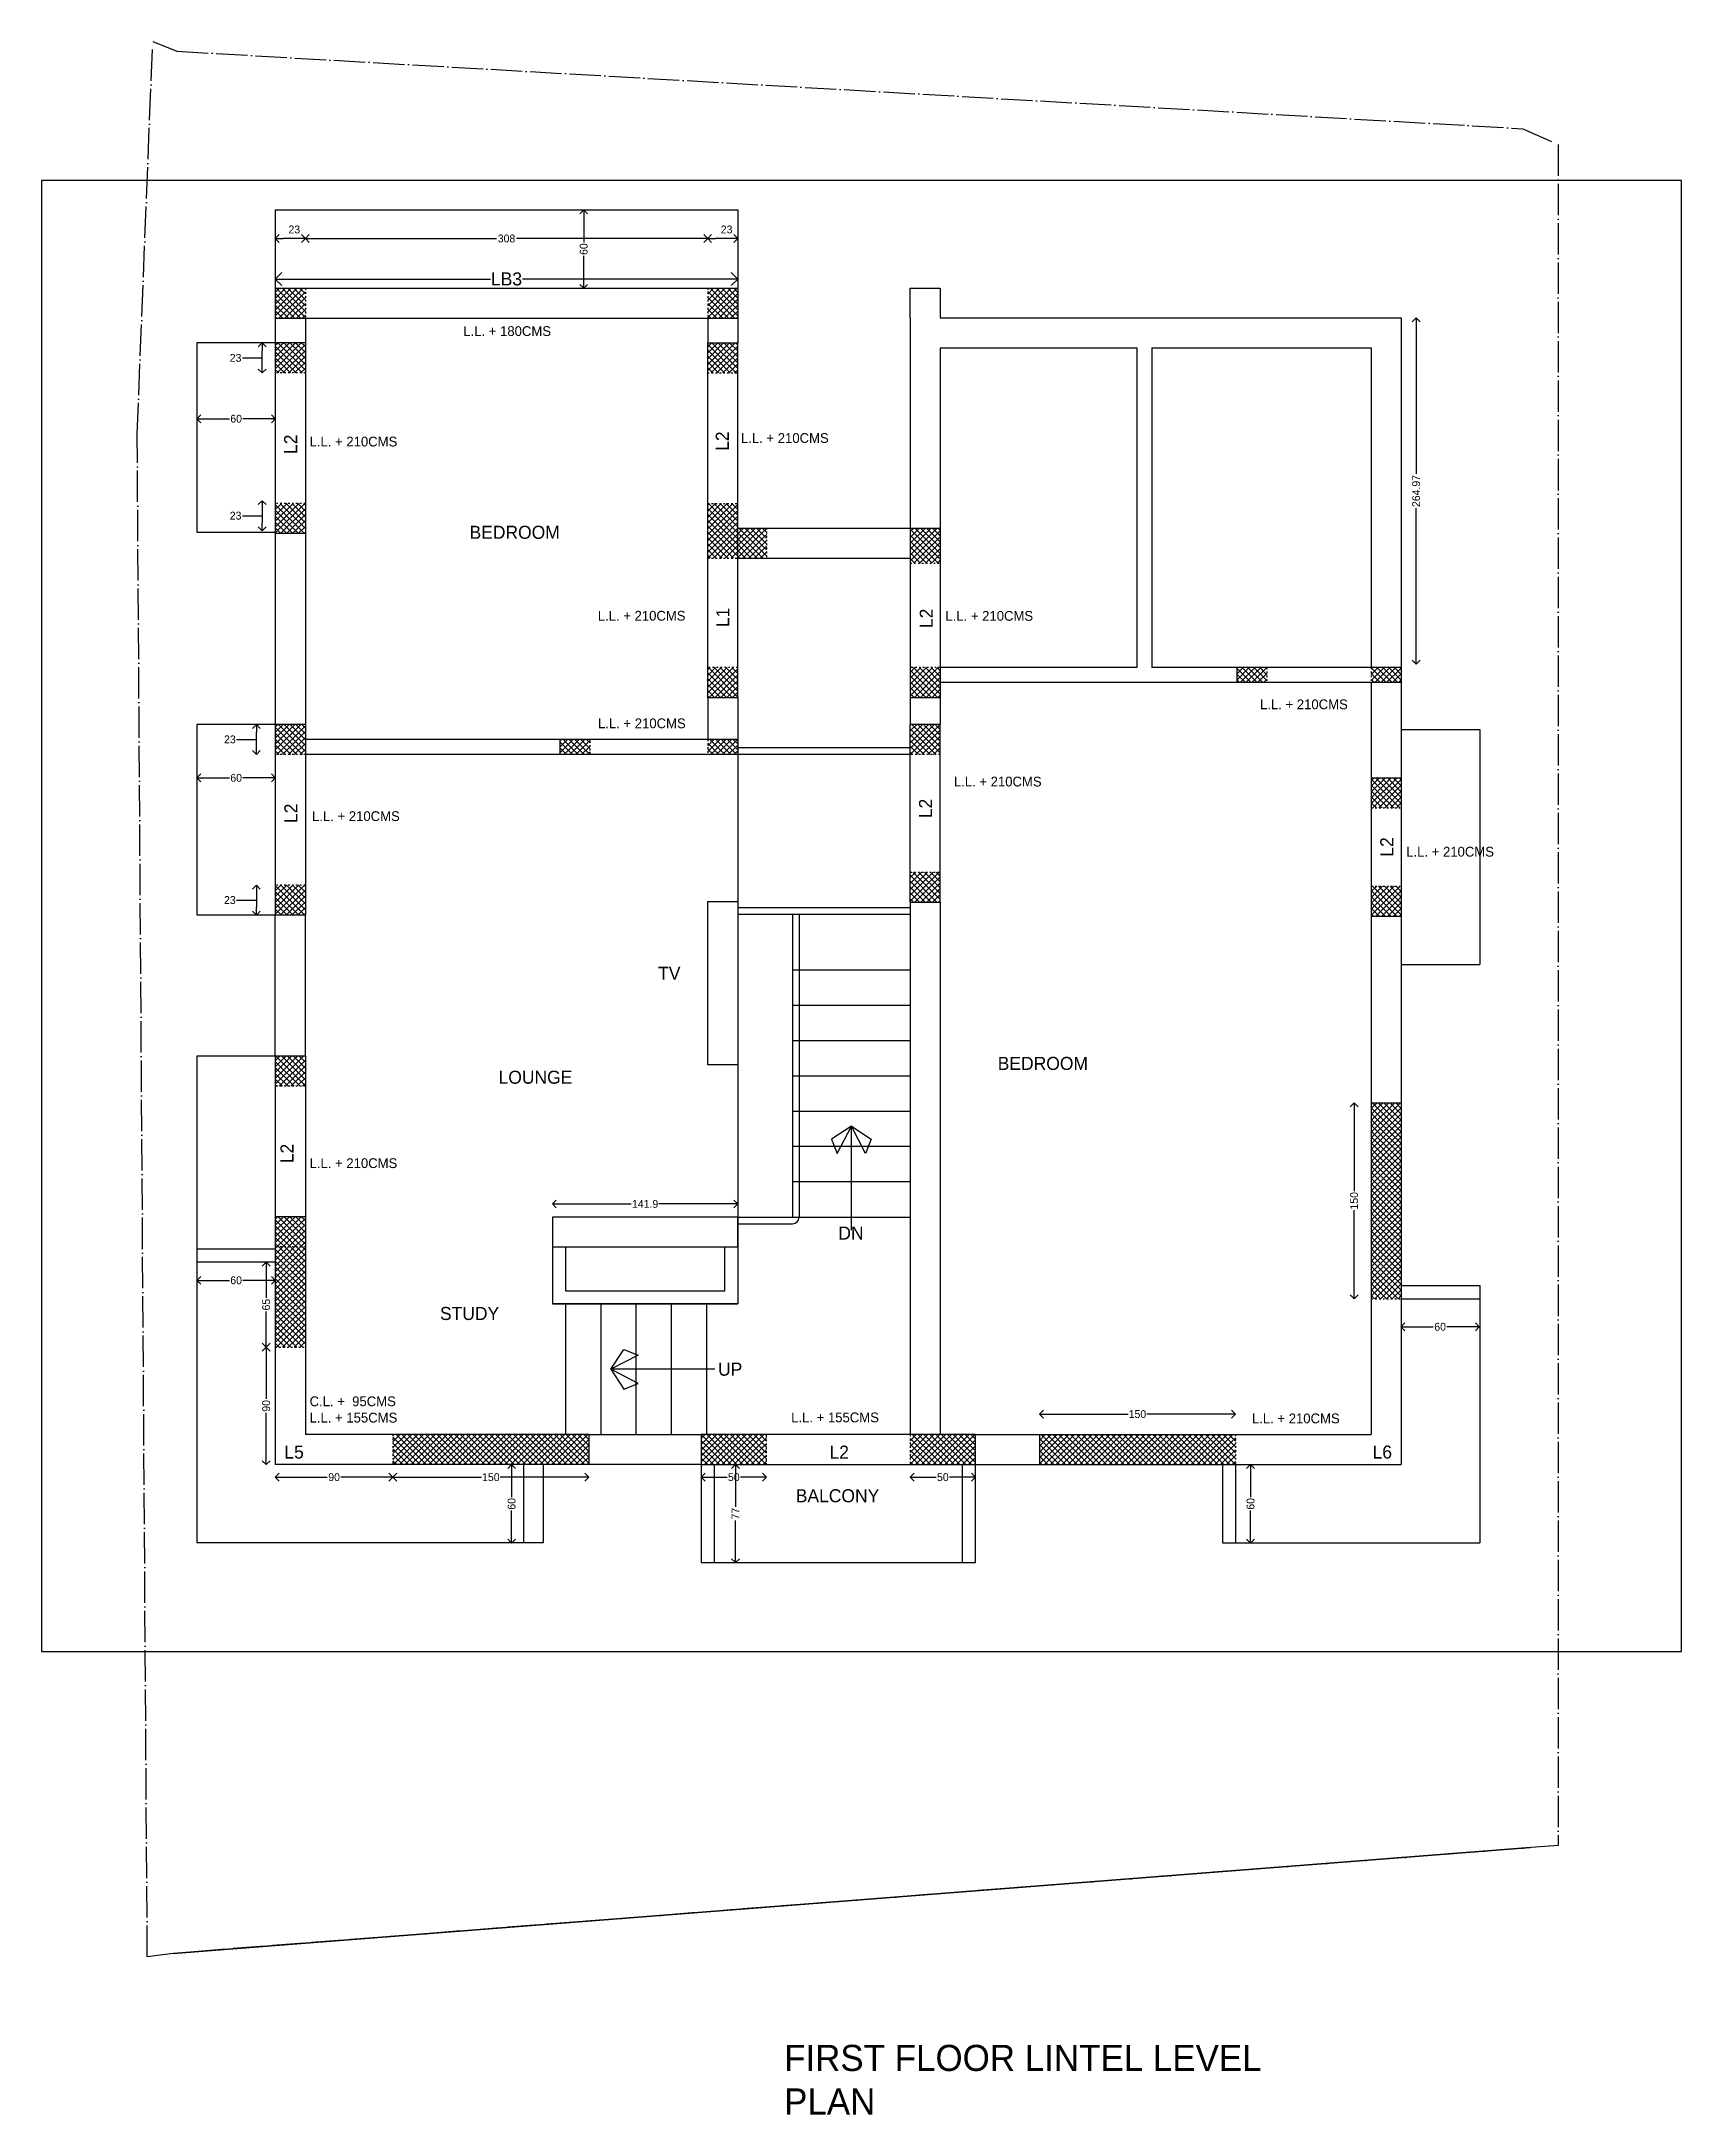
# Model space of a CAD drawing. Header units: metres. Extents: x -16 to 65907, y -5261 to 15511.
# Drawn here: x 17717 to 18972, y 1463 to 3050 of the extents above; entities that cross this region are included whole.
import ezdxf

# ---------------------------------------------------------------- set-up
doc = ezdxf.new("R2010")
doc.units = ezdxf.units.M
doc.header["$PDMODE"] = 67
doc.header["$PDSIZE"] = -5
doc.linetypes.add('ACAD_ISO03W100', pattern=[30, 12, -18])
doc.linetypes.add('ACAD_ISO04W100', pattern=[30, 24, -3, 0, -3])
doc.layers.get('0').update_dxf_attribs({"color": 6})
for name, color, linetype in [('BC-BOUNDARY', 3, 'ACAD_ISO04W100'), ('BC-CILL', 23, 'Continuous'), ('BC-DIMENSION', 8, 'Continuous'), ('BC-HATCH', 8, 'Continuous'), ('BC-LINTELS', 134, 'Continuous'), ('BC-SUNSHADE', 64, 'Continuous'), ('BC-TEXT', 7, 'Continuous'), ('BC-WALLS', 1, 'Continuous'), ('BC-WHITECOLOR', 7, 'Continuous')]:
    doc.layers.add(name, color=color, linetype=linetype)
doc.styles.add('BC-1IN10-3', font='FreeSans.ttf', dxfattribs={"height": 6})
doc.styles.add('BC-1IN50-1', font='FreeSans.ttf', dxfattribs={"height": 10})
doc.styles.get("Standard").update_dxf_attribs({"font": 'FreeSans.ttf'})
doc.dimstyles.new('BC-1IN10-3', dxfattribs={"dimtxt": 6, "dimasz": 6, "dimexe": 0.18, "dimexo": 0.0625, "dimgap": 1, "dimtad": 0, "dimtoh": 1, "dimzin": 12, "dimdsep": 46, "dimtxsty": 'BC-1IN10-3', "dimblk": 'OPEN90', "dimcen": 0.09, "dimse1": 1, "dimse2": 1, "dimclrd": 256, "dimclre": 256, "dimclrt": 7, "dimadec": 0, "dimazin": 0, "dimtfac": 1, "dimtdec": 1, "dimtofl": 0, "dimtmove": 1, "dimatfit": 3, "dimldrblk": 'OPEN90', "dimfxl": 0, "dimtolj": 1, "dimtzin": 0, "dimlwd": -3, "dimarcsym": 0})
doc.dimstyles.new('BC-1IN50-1', dxfattribs={"dimtxt": 10, "dimasz": 10, "dimexe": 0.18, "dimexo": 0.0625, "dimgap": 1, "dimtad": 0, "dimdec": 1, "dimzin": 12, "dimdsep": 46, "dimtxsty": 'BC-1IN50-1', "dimblk": 'OPEN90', "dimcen": 0.09, "dimse1": 1, "dimse2": 1, "dimclrd": 8, "dimclre": 256, "dimclrt": 7, "dimadec": 0, "dimazin": 0, "dimtfac": 1, "dimtdec": 0, "dimtofl": 0, "dimtmove": 1, "dimatfit": 3, "dimfxl": 0, "dimtolj": 1, "dimtzin": 0, "dimlwd": -3, "dimarcsym": 0})

msp = doc.modelspace()

# ---------------------------------------------------------------- texts
at = {"layer": 'BC-SUNSHADE', "color": 7, "linetype": 'Continuous', "char_height": 10, "width": 172.6572, "attachment_point": 5, "rotation": 90, "style": 'BC-1IN50-1'}
for s, insert in [('L2', (17907.435, 2742.087)), ('L2', (18237.895, 2744.468)), ('L1', (18238.225, 2609.476)), ('L2', (18394.032, 2608.809)), ('L2', (17907.577, 2459.56)), ('L2', (18393.478, 2463.262)), ('L2', (18746.574, 2433.798)), ('L2', (17904.636, 2199.118))]:
    msp.add_mtext(s, dxfattribs=dict(at, insert=insert))
at = {"layer": 'BC-SUNSHADE', "color": 7, "linetype": 'Continuous', "char_height": 10, "width": 172.6572, "attachment_point": 5, "style": 'BC-1IN50-1'}
for s, insert in [('L5', (17910.055, 1970.493)), ('L2', (18327.372, 1970.493)), ('L6', (18743.134, 1970.493))]:
    msp.add_mtext(s, dxfattribs=dict(at, insert=insert))
at = {"layer": 'BC-TEXT', "style": 'BC-1IN50-1'}
for s, insert, char_height, width, attachment_point in [('{\\FARSimp.shx;\\C7;}\\P{\\FARSimp.shx;\\C7;L.L. + 180CMS}', (18039.589, 2834.914), 7.5, 105.17023, 4), ('{\\FARSimp.shx;\\C7;L.L. + 210CMS}', (17921.913, 2744.079), 7.5, 105.17023, 4), ('{\\FARSimp.shx;\\C7;}\\P{\\FARSimp.shx;\\C7;L.L. + 210CMS}', (18252.174, 2753.05), 7.5, 105.17023, 4), ('{\\fUbuntu|b0|i0|c0|p34;{\\C7;BEDROOM}}', (18078.922, 2674.613), 10, 156.4473, 5), ('{\\fUbuntu|b0|i0|c0|p34;\\C7;L.L. + 210CMS}', (18142.556, 2610.733), 7.5, 105.17023, 4), ('{\\fUbuntu|b0|i0|c0|p34;\\C7;L.L. + 210CMS}', (18408.666, 2610.652), 7.5, 105.17023, 4), ('{\\fUbuntu|b0|i0|c0|p34;\\C7;L.L. + 210CMS}', (18649.546, 2542.934), 7.5, 105.17023, 4), ('{\\fUbuntu|b0|i0|c0|p34;\\C7;L.L. + 210CMS}', (18142.715, 2528.381), 7.5, 105.17023, 4), ('{\\fUbuntu|b0|i0|c0|p34;\\C7;L.L. + 210CMS}', (18415.168, 2483.796), 7.5, 105.17023, 4), ('{\\fUbuntu|b0|i0|c0|p34;\\C7;L.L. + 210CMS}', (17923.802, 2457.33), 7.5, 105.17023, 4), ('{\\FARSimp.shx;\\C7;}\\P{\\FARSimp.shx;\\C7;L.L. + 210CMS}', (18761.466, 2436.364), 7.5, 105.17023, 4), ('{\\fUbuntu|b0|i0|c0|p34;{\\C7;TV}}', (18197.283, 2337.081), 10, 156.4473, 5), ('{\\fUbuntu|b0|i0|c0|p34;{\\C7;BEDROOM}}', (18483.296, 2268.016), 10, 156.4473, 5), ('{\\fUbuntu|b0|i0|c0|p34;{\\C7;LOUNGE}}', (18094.843, 2257.43), 10, 156.4473, 5), ('{\\FARSimp.shx;\\C7;}\\P{\\FARSimp.shx;\\C7;L.L. + 210CMS}', (17921.913, 2197.916), 7.5, 105.17023, 4), ('{\\fUbuntu|b0|i0|c0|p34;{\\C7;DN}}', (18336.387, 2138.186), 10, 156.4473, 5), ('{\\fUbuntu|b0|i0|c0|p34;{\\C7;STUDY}}', (18044.414, 2076.56), 10, 156.4473, 5), ('{\\fUbuntu|b0|i0|c0|p34;{\\C7;UP}}', (18243.924, 2033.903), 10, 156.4473, 5), ('{\\FARSimp.shx;\\C7;C.L. +  95CMS}\\P{\\FARSimp.shx;\\C7;L.L. + 155CMS}', (17921.913, 2003.091), 7.5, 105.17023, 4), ('{\\fUbuntu|b0|i0|c0|p34;\\C7;L.L. + 155CMS}', (18290.591, 1997.013), 7.5, 105.17023, 4), ('{\\FARSimp.shx;\\C7;}\\P{\\FARSimp.shx;\\C7;L.L. + 210CMS}', (18643.339, 2002.516), 7.5, 105.17023, 4), ('{\\fUbuntu|b0|i0|c0|p34;{\\C7;BALCONY}}', (18326.098, 1937.03), 10, 156.4473, 5)]:
    msp.add_mtext(s, dxfattribs=dict(at, insert=insert, char_height=char_height, width=width, attachment_point=attachment_point))
at = {"layer": 'BC-TEXT', "insert": (18285.177, 1516.711), "char_height": 20, "width": 403.22978, "attachment_point": 1}
msp.add_mtext('{\\FARSimp.shx|c0;{\\C7;FIRST FLOOR LINTEL LEVEL PLAN}}', dxfattribs=at)

# ---------------------------------------------------------------- blocks, each defined once
blk = doc.blocks.new('_OPEN90')
at = {"color": 0, "linetype": 'ByBlock'}
for p, q in [((0, 0), (-1, 0)), ((-0.5, 0.5), (0, 0)), ((0, 0), (-0.5, -0.5))]:
    blk.add_line(p, q, dxfattribs=at)
blk = doc.blocks.new('*D1713')
at = {"layer": 'BC-HATCH', "lineweight": -3}
blk.add_line((18243.7, 2899.6), (18232.7, 2899.6), dxfattribs=at)
at = {"layer": 'Defpoints', "color": 0}
for p in [(18226.7, 2899.6), (18226.7, 2861.5), (18249.7, 2861.5)]:
    blk.add_point(p, dxfattribs=at)
at = {"layer": 'BC-HATCH', "lineweight": -3, "xscale": 6, "yscale": 6, "zscale": 6, "rotation": 180}
blk.add_blockref('_OPEN90', (18226.7, 2899.6), dxfattribs=at)
at = {"layer": 'BC-HATCH', "lineweight": -3, "xscale": 6, "yscale": 6, "zscale": 6}
blk.add_blockref('_OPEN90', (18249.7, 2899.6), dxfattribs=at)
at = {"layer": 'BC-HATCH', "color": 7, "insert": (18241.2, 2906.5), "char_height": 6, "attachment_point": 5, "style": 'BC-1IN10-3'}
blk.add_mtext('\\A1;23', dxfattribs=at)
blk = doc.blocks.new('*D1714')
at = {"layer": 'BC-HATCH', "lineweight": -3}
for p, q in [((17924.7, 2899.6), (18065.1, 2899.6)), ((18220.7, 2899.6), (18080.3, 2899.6))]:
    blk.add_line(p, q, dxfattribs=at)
at = {"layer": 'Defpoints', "color": 0}
for p in [(17918.7, 2899.6), (17918.7, 2861.5), (18226.7, 2861.5)]:
    blk.add_point(p, dxfattribs=at)
at = {"layer": 'BC-HATCH', "lineweight": -3, "xscale": 6, "yscale": 6, "zscale": 6, "rotation": 180}
blk.add_blockref('_OPEN90', (17918.7, 2899.6), dxfattribs=at)
at = {"layer": 'BC-HATCH', "lineweight": -3, "xscale": 6, "yscale": 6, "zscale": 6}
blk.add_blockref('_OPEN90', (18226.7, 2899.6), dxfattribs=at)
at = {"layer": 'BC-HATCH', "color": 7, "insert": (18072.7, 2899.6), "char_height": 6, "attachment_point": 5, "style": 'BC-1IN10-3'}
blk.add_mtext('\\A1;308', dxfattribs=at)
blk = doc.blocks.new('*D1715')
at = {"layer": 'BC-HATCH', "lineweight": -3}
blk.add_line((17912.7, 2899.6), (17901.7, 2899.6), dxfattribs=at)
at = {"layer": 'Defpoints', "color": 0}
for p in [(17895.7, 2899.6), (17895.7, 2861.5), (17918.7, 2861.5)]:
    blk.add_point(p, dxfattribs=at)
at = {"layer": 'BC-HATCH', "lineweight": -3, "xscale": 6, "yscale": 6, "zscale": 6, "rotation": 180}
blk.add_blockref('_OPEN90', (17895.7, 2899.6), dxfattribs=at)
at = {"layer": 'BC-HATCH', "lineweight": -3, "xscale": 6, "yscale": 6, "zscale": 6}
blk.add_blockref('_OPEN90', (17918.7, 2899.6), dxfattribs=at)
at = {"layer": 'BC-HATCH', "color": 7, "insert": (17910.2, 2906.5), "char_height": 6, "attachment_point": 5, "style": 'BC-1IN10-3'}
blk.add_mtext('\\A1;23', dxfattribs=at)
blk = doc.blocks.new('*D1742')
at = {"layer": 'BC-DIMENSION', "linetype": 'Continuous', "lineweight": -3}
for p, q in [((18113.8, 2160.5), (18168.2, 2160.5)), ((18243.7, 2160.5), (18189.3, 2160.5))]:
    blk.add_line(p, q, dxfattribs=at)
at = {"layer": 'Defpoints', "color": 0}
for p in [(18249.7, 2160.5), (18107.8, 2150.4), (18249.7, 2150.4)]:
    blk.add_point(p, dxfattribs=at)
at = {"layer": 'BC-DIMENSION', "lineweight": -3, "xscale": 6, "yscale": 6, "zscale": 6, "rotation": 180}
blk.add_blockref('_OPEN90', (18107.8, 2160.5), dxfattribs=at)
at = {"layer": 'BC-DIMENSION', "lineweight": -3, "xscale": 6, "yscale": 6, "zscale": 6}
blk.add_blockref('_OPEN90', (18249.7, 2160.5), dxfattribs=at)
at = {"layer": 'BC-DIMENSION', "color": 7, "insert": (18178.8, 2160.5), "char_height": 6, "attachment_point": 5, "style": 'BC-1IN10-3'}
blk.add_mtext('\\A1;141.9', dxfattribs=at)
blk = doc.blocks.new('*D1743')
at = {"layer": 'BC-DIMENSION', "linetype": 'Continuous', "lineweight": -3}
for p, q in [((18769.1, 2832.8), (18769.1, 2719.5)), ((18769.1, 2579.8), (18769.1, 2693.1))]:
    blk.add_line(p, q, dxfattribs=at)
at = {"layer": 'Defpoints', "color": 0}
for p in [(18757.7, 2838.8), (18769.1, 2838.8), (18757.7, 2573.8)]:
    blk.add_point(p, dxfattribs=at)
at = {"layer": 'BC-DIMENSION', "lineweight": -3, "xscale": 6, "yscale": 6, "zscale": 6}
for p, rotation in [((18769.1, 2838.8), 90), ((18769.1, 2573.8), 270)]:
    blk.add_blockref('_OPEN90', p, dxfattribs=dict(at, rotation=rotation))
at = {"layer": 'BC-DIMENSION', "color": 7, "insert": (18769.1, 2706.3), "char_height": 6, "attachment_point": 5, "rotation": 90, "style": 'BC-1IN10-3'}
blk.add_mtext('\\A1;264.97', dxfattribs=at)
blk = doc.blocks.new('*D1746')
at = {"layer": 'BC-DIMENSION', "linetype": 'Continuous', "lineweight": -3}
for p, q in [((17841.7, 2102), (17860.5, 2102)), ((17889.7, 2102), (17870.9, 2102))]:
    blk.add_line(p, q, dxfattribs=at)
at = {"layer": 'Defpoints', "color": 0}
for p in [(17835.7, 2115.9), (17895.7, 2115.9), (17895.7, 2102)]:
    blk.add_point(p, dxfattribs=at)
at = {"layer": 'BC-DIMENSION', "lineweight": -3, "xscale": 6, "yscale": 6, "zscale": 6, "rotation": 180}
blk.add_blockref('_OPEN90', (17835.7, 2102), dxfattribs=at)
at = {"layer": 'BC-DIMENSION', "lineweight": -3, "xscale": 6, "yscale": 6, "zscale": 6}
blk.add_blockref('_OPEN90', (17895.7, 2102), dxfattribs=at)
at = {"layer": 'BC-DIMENSION', "color": 7, "insert": (17865.7, 2102), "char_height": 6, "attachment_point": 5, "style": 'BC-1IN10-3'}
blk.add_mtext('\\A1;60', dxfattribs=at)
blk = doc.blocks.new('*D1947')
at = {"layer": 'BC-DIMENSION', "color": 8, "linetype": 'Continuous', "lineweight": -3}
for p, q in [((17905.7, 2868.6), (18060.4, 2868.6)), ((18239.7, 2868.6), (18085, 2868.6))]:
    blk.add_line(p, q, dxfattribs=at)
at = {"layer": 'Defpoints', "color": 0}
for p in [(17895.7, 2861.5), (18249.7, 2868.6), (18249.7, 2861.5)]:
    blk.add_point(p, dxfattribs=at)
at = {"layer": 'BC-DIMENSION', "color": 8, "lineweight": -3, "xscale": 10, "yscale": 10, "zscale": 10, "rotation": 180}
blk.add_blockref('_OPEN90', (17895.7, 2868.6), dxfattribs=at)
at = {"layer": 'BC-DIMENSION', "color": 8, "lineweight": -3, "xscale": 10, "yscale": 10, "zscale": 10}
blk.add_blockref('_OPEN90', (18249.7, 2868.6), dxfattribs=at)
at = {"layer": 'BC-DIMENSION', "color": 7, "insert": (18072.7, 2868.6), "char_height": 10, "attachment_point": 5, "style": 'BC-1IN50-1'}
blk.add_mtext('\\A1;{LB3}', dxfattribs=at)
blk = doc.blocks.new('*D1951')
at = {"layer": 'BC-HATCH', "lineweight": -3}
for p, q in [((17841.7, 2761.6), (17860.5, 2761.6)), ((17889.7, 2761.6), (17870.9, 2761.6))]:
    blk.add_line(p, q, dxfattribs=at)
at = {"layer": 'Defpoints', "color": 0}
for p in [(17835.7, 2819.7), (17895.7, 2819.7), (17835.7, 2761.6)]:
    blk.add_point(p, dxfattribs=at)
at = {"layer": 'BC-HATCH', "lineweight": -3, "xscale": 6, "yscale": 6, "zscale": 6, "rotation": 180}
blk.add_blockref('_OPEN90', (17835.7, 2761.6), dxfattribs=at)
at = {"layer": 'BC-HATCH', "lineweight": -3, "xscale": 6, "yscale": 6, "zscale": 6}
blk.add_blockref('_OPEN90', (17895.7, 2761.6), dxfattribs=at)
at = {"layer": 'BC-HATCH', "color": 7, "insert": (17865.7, 2761.6), "char_height": 6, "attachment_point": 5, "style": 'BC-1IN10-3'}
blk.add_mtext('\\A1;60', dxfattribs=at)
blk = doc.blocks.new('*D1952')
at = {"layer": 'BC-HATCH', "lineweight": -3}
for p, q in [((17885.6, 2802.7), (17885.6, 2813.7)), ((17870.6, 2808.2), (17872.6, 2808.2)), ((17872.6, 2808.2), (17885.6, 2808.2))]:
    blk.add_line(p, q, dxfattribs=at)
at = {"layer": 'Defpoints', "color": 0}
for p in [(17885.6, 2819.7), (17895.7, 2819.7), (17895.7, 2796.7)]:
    blk.add_point(p, dxfattribs=at)
at = {"layer": 'BC-HATCH', "lineweight": -3, "xscale": 6, "yscale": 6, "zscale": 6}
for p, rotation in [((17885.6, 2819.7), 90), ((17885.6, 2796.7), 270)]:
    blk.add_blockref('_OPEN90', p, dxfattribs=dict(at, rotation=rotation))
at = {"layer": 'BC-HATCH', "color": 7, "insert": (17865.3, 2808.2), "char_height": 6, "attachment_point": 5, "style": 'BC-1IN10-3'}
blk.add_mtext('\\A1;23', dxfattribs=at)
blk = doc.blocks.new('*D1953')
at = {"layer": 'BC-HATCH', "lineweight": -3}
for p, q in [((17870.6, 2687.4), (17872.6, 2687.4)), ((17872.6, 2687.4), (17885.6, 2687.4)), ((17885.6, 2692.9), (17885.6, 2681.9))]:
    blk.add_line(p, q, dxfattribs=at)
at = {"layer": 'Defpoints', "color": 0}
for p in [(17895.7, 2698.9), (17885.6, 2675.9), (17895.7, 2675.9)]:
    blk.add_point(p, dxfattribs=at)
at = {"layer": 'BC-HATCH', "lineweight": -3, "xscale": 6, "yscale": 6, "zscale": 6}
for p, rotation in [((17885.6, 2698.9), 90), ((17885.6, 2675.9), 270)]:
    blk.add_blockref('_OPEN90', p, dxfattribs=dict(at, rotation=rotation))
at = {"layer": 'BC-HATCH', "color": 7, "insert": (17865.3, 2687.4), "char_height": 6, "attachment_point": 5, "style": 'BC-1IN10-3'}
blk.add_mtext('\\A1;23', dxfattribs=at)
blk = doc.blocks.new('*D1954')
at = {"layer": 'BC-HATCH', "lineweight": -3}
for p, q in [((18248, 1954.9), (18248, 1928.7)), ((18248, 1891.9), (18248, 1918.2))]:
    blk.add_line(p, q, dxfattribs=at)
at = {"layer": 'Defpoints', "color": 0}
for p in [(18221.7, 1960.9), (18248, 1960.9), (18221.7, 1885.9)]:
    blk.add_point(p, dxfattribs=at)
at = {"layer": 'BC-HATCH', "lineweight": -3, "xscale": 6, "yscale": 6, "zscale": 6}
for p, rotation in [((18248, 1960.9), 90), ((18248, 1885.9), 270)]:
    blk.add_blockref('_OPEN90', p, dxfattribs=dict(at, rotation=rotation))
at = {"layer": 'BC-HATCH', "color": 7, "insert": (18248, 1923.4), "char_height": 6, "attachment_point": 5, "rotation": 90, "style": 'BC-1IN10-3'}
blk.add_mtext('\\A1;{77}', dxfattribs=at)
blk = doc.blocks.new('*D1955')
at = {"layer": 'BC-HATCH', "lineweight": -3}
for p, q in [((18227.7, 1951.3), (18241.5, 1951.3)), ((18265.7, 1951.3), (18251.9, 1951.3))]:
    blk.add_line(p, q, dxfattribs=at)
at = {"layer": 'Defpoints', "color": 0}
for p in [(18221.7, 1960.9), (18271.7, 1960.9), (18221.7, 1951.3)]:
    blk.add_point(p, dxfattribs=at)
at = {"layer": 'BC-HATCH', "lineweight": -3, "xscale": 6, "yscale": 6, "zscale": 6, "rotation": 180}
blk.add_blockref('_OPEN90', (18221.7, 1951.3), dxfattribs=at)
at = {"layer": 'BC-HATCH', "lineweight": -3, "xscale": 6, "yscale": 6, "zscale": 6}
blk.add_blockref('_OPEN90', (18271.7, 1951.3), dxfattribs=at)
at = {"layer": 'BC-HATCH', "color": 7, "insert": (18246.7, 1951.3), "char_height": 6, "attachment_point": 5, "style": 'BC-1IN10-3'}
blk.add_mtext('\\A1;50', dxfattribs=at)
blk = doc.blocks.new('*D1956')
at = {"layer": 'BC-HATCH', "lineweight": -3}
for p, q in [((18387.7, 1951.3), (18401.5, 1951.3)), ((18425.7, 1951.3), (18411.9, 1951.3))]:
    blk.add_line(p, q, dxfattribs=at)
at = {"layer": 'Defpoints', "color": 0}
for p in [(18381.7, 1960.9), (18431.7, 1960.9), (18431.7, 1951.3)]:
    blk.add_point(p, dxfattribs=at)
at = {"layer": 'BC-HATCH', "lineweight": -3, "xscale": 6, "yscale": 6, "zscale": 6, "rotation": 180}
blk.add_blockref('_OPEN90', (18381.7, 1951.3), dxfattribs=at)
at = {"layer": 'BC-HATCH', "lineweight": -3, "xscale": 6, "yscale": 6, "zscale": 6}
blk.add_blockref('_OPEN90', (18431.7, 1951.3), dxfattribs=at)
at = {"layer": 'BC-HATCH', "color": 7, "insert": (18406.7, 1951.3), "char_height": 6, "attachment_point": 5, "style": 'BC-1IN10-3'}
blk.add_mtext('\\A1;50', dxfattribs=at)
blk = doc.blocks.new('*D1957')
at = {"layer": 'BC-HATCH', "lineweight": -3}
for p, q in [((18131.8, 2915.5), (18131.8, 2896.7)), ((18131.8, 2867.5), (18131.8, 2886.3))]:
    blk.add_line(p, q, dxfattribs=at)
at = {"layer": 'Defpoints', "color": 0}
for p in [(18072.7, 2921.5), (18131.8, 2921.5), (18072.7, 2861.5)]:
    blk.add_point(p, dxfattribs=at)
at = {"layer": 'BC-HATCH', "lineweight": -3, "xscale": 6, "yscale": 6, "zscale": 6}
for p, rotation in [((18131.8, 2921.5), 90), ((18131.8, 2861.5), 270)]:
    blk.add_blockref('_OPEN90', p, dxfattribs=dict(at, rotation=rotation))
at = {"layer": 'BC-HATCH', "color": 7, "insert": (18131.8, 2891.5), "char_height": 6, "attachment_point": 5, "rotation": 90, "style": 'BC-1IN10-3'}
blk.add_mtext('\\A1;60', dxfattribs=at)
blk = doc.blocks.new('*D1958')
at = {"layer": 'BC-HATCH', "lineweight": -3}
for p, q in [((17841.7, 2486.7), (17860.5, 2486.7)), ((17889.7, 2486.7), (17870.9, 2486.7))]:
    blk.add_line(p, q, dxfattribs=at)
at = {"layer": 'Defpoints', "color": 0}
for p in [(17835.7, 2504.6), (17895.7, 2504.6), (17835.7, 2486.7)]:
    blk.add_point(p, dxfattribs=at)
at = {"layer": 'BC-HATCH', "lineweight": -3, "xscale": 6, "yscale": 6, "zscale": 6, "rotation": 180}
blk.add_blockref('_OPEN90', (17835.7, 2486.7), dxfattribs=at)
at = {"layer": 'BC-HATCH', "lineweight": -3, "xscale": 6, "yscale": 6, "zscale": 6}
blk.add_blockref('_OPEN90', (17895.7, 2486.7), dxfattribs=at)
at = {"layer": 'BC-HATCH', "color": 7, "insert": (17865.7, 2486.7), "char_height": 6, "attachment_point": 5, "style": 'BC-1IN10-3'}
blk.add_mtext('\\A1;60', dxfattribs=at)
blk = doc.blocks.new('*D1959')
at = {"layer": 'BC-HATCH', "lineweight": -3}
for p, q in [((17866.1, 2516.1), (17868.1, 2516.1)), ((17868.1, 2516.1), (17881.2, 2516.1)), ((17881.2, 2510.6), (17881.2, 2521.6))]:
    blk.add_line(p, q, dxfattribs=at)
at = {"layer": 'Defpoints', "color": 0}
for p in [(17881.2, 2527.6), (17895.7, 2527.6), (17895.7, 2504.6)]:
    blk.add_point(p, dxfattribs=at)
at = {"layer": 'BC-HATCH', "lineweight": -3, "xscale": 6, "yscale": 6, "zscale": 6}
for p, rotation in [((17881.2, 2527.6), 90), ((17881.2, 2504.6), 270)]:
    blk.add_blockref('_OPEN90', p, dxfattribs=dict(at, rotation=rotation))
at = {"layer": 'BC-HATCH', "color": 7, "insert": (17860.9, 2516.1), "char_height": 6, "attachment_point": 5, "style": 'BC-1IN10-3'}
blk.add_mtext('\\A1;23', dxfattribs=at)
blk = doc.blocks.new('*D1960')
at = {"layer": 'BC-HATCH', "lineweight": -3}
for p, q in [((17881.2, 2398.6), (17881.2, 2387.6)), ((17866.1, 2393.1), (17868.1, 2393.1)), ((17868.1, 2393.1), (17881.2, 2393.1))]:
    blk.add_line(p, q, dxfattribs=at)
at = {"layer": 'Defpoints', "color": 0}
for p in [(17895.7, 2404.6), (17881.2, 2381.6), (17895.7, 2381.6)]:
    blk.add_point(p, dxfattribs=at)
at = {"layer": 'BC-HATCH', "lineweight": -3, "xscale": 6, "yscale": 6, "zscale": 6}
for p, rotation in [((17881.2, 2404.6), 90), ((17881.2, 2381.6), 270)]:
    blk.add_blockref('_OPEN90', p, dxfattribs=dict(at, rotation=rotation))
at = {"layer": 'BC-HATCH', "color": 7, "insert": (17860.9, 2393.1), "char_height": 6, "attachment_point": 5, "style": 'BC-1IN10-3'}
blk.add_mtext('\\A1;23', dxfattribs=at)
blk = doc.blocks.new('*D1961')
at = {"layer": 'BC-HATCH', "lineweight": -3}
for p, q in [((17991.7, 1951.3), (18053.5, 1951.3)), ((18129.7, 1951.3), (18067.9, 1951.3))]:
    blk.add_line(p, q, dxfattribs=at)
at = {"layer": 'Defpoints', "color": 0}
for p in [(17985.7, 1960.9), (18135.7, 1960.9), (18135.7, 1951.3)]:
    blk.add_point(p, dxfattribs=at)
at = {"layer": 'BC-HATCH', "lineweight": -3, "xscale": 6, "yscale": 6, "zscale": 6, "rotation": 180}
blk.add_blockref('_OPEN90', (17985.7, 1951.3), dxfattribs=at)
at = {"layer": 'BC-HATCH', "lineweight": -3, "xscale": 6, "yscale": 6, "zscale": 6}
blk.add_blockref('_OPEN90', (18135.7, 1951.3), dxfattribs=at)
at = {"layer": 'BC-HATCH', "color": 7, "insert": (18060.7, 1951.3), "char_height": 6, "attachment_point": 5, "style": 'BC-1IN10-3'}
blk.add_mtext('\\A1;150', dxfattribs=at)
blk = doc.blocks.new('*D1962')
at = {"layer": 'BC-HATCH', "lineweight": -3}
for p, q in [((17888.7, 2109.9), (17888.7, 2088.7)), ((17888.7, 2056.9), (17888.7, 2078.2))]:
    blk.add_line(p, q, dxfattribs=at)
at = {"layer": 'Defpoints', "color": 0}
for p in [(17888.7, 2115.9), (17895.7, 2115.9), (17895.7, 2050.9)]:
    blk.add_point(p, dxfattribs=at)
at = {"layer": 'BC-HATCH', "lineweight": -3, "xscale": 6, "yscale": 6, "zscale": 6}
for p, rotation in [((17888.7, 2115.9), 90), ((17888.7, 2050.9), 270)]:
    blk.add_blockref('_OPEN90', p, dxfattribs=dict(at, rotation=rotation))
at = {"layer": 'BC-HATCH', "color": 7, "insert": (17888.7, 2083.4), "char_height": 6, "attachment_point": 5, "rotation": 90, "style": 'BC-1IN10-3'}
blk.add_mtext('\\A1;65', dxfattribs=at)
blk = doc.blocks.new('*D1963')
at = {"layer": 'BC-HATCH', "lineweight": -3}
for p, q in [((18486.7, 1999.6), (18548.5, 1999.6)), ((18624.7, 1999.6), (18562.9, 1999.6))]:
    blk.add_line(p, q, dxfattribs=at)
at = {"layer": 'Defpoints', "color": 0}
for p in [(18480.7, 1999.6), (18480.7, 1983.9), (18630.7, 1983.9)]:
    blk.add_point(p, dxfattribs=at)
at = {"layer": 'BC-HATCH', "lineweight": -3, "xscale": 6, "yscale": 6, "zscale": 6, "rotation": 180}
blk.add_blockref('_OPEN90', (18480.7, 1999.6), dxfattribs=at)
at = {"layer": 'BC-HATCH', "lineweight": -3, "xscale": 6, "yscale": 6, "zscale": 6}
blk.add_blockref('_OPEN90', (18630.7, 1999.6), dxfattribs=at)
at = {"layer": 'BC-HATCH', "color": 7, "insert": (18555.7, 1999.6), "char_height": 6, "attachment_point": 5, "style": 'BC-1IN10-3'}
blk.add_mtext('\\A1;150', dxfattribs=at)
blk = doc.blocks.new('*D1964')
at = {"layer": 'BC-HATCH', "lineweight": -3}
for p, q in [((18721.6, 2231.9), (18721.6, 2170.2)), ((18721.6, 2093.9), (18721.6, 2155.7))]:
    blk.add_line(p, q, dxfattribs=at)
at = {"layer": 'Defpoints', "color": 0}
for p in [(18721.6, 2237.9), (18734.7, 2237.9), (18734.7, 2087.9)]:
    blk.add_point(p, dxfattribs=at)
at = {"layer": 'BC-HATCH', "lineweight": -3, "xscale": 6, "yscale": 6, "zscale": 6}
for p, rotation in [((18721.6, 2237.9), 90), ((18721.6, 2087.9), 270)]:
    blk.add_blockref('_OPEN90', p, dxfattribs=dict(at, rotation=rotation))
at = {"layer": 'BC-HATCH', "color": 7, "insert": (18721.6, 2162.9), "char_height": 6, "attachment_point": 5, "rotation": 90, "style": 'BC-1IN10-3'}
blk.add_mtext('\\A1;150', dxfattribs=at)
blk = doc.blocks.new('*D1969')
at = {"layer": 'BC-HATCH', "lineweight": -3}
for p, q in [((17901.7, 1951.3), (17935.5, 1951.3)), ((17979.7, 1951.3), (17945.9, 1951.3))]:
    blk.add_line(p, q, dxfattribs=at)
at = {"layer": 'Defpoints', "color": 0}
for p in [(17895.7, 1960.9), (17985.7, 1960.9), (17895.7, 1951.3)]:
    blk.add_point(p, dxfattribs=at)
at = {"layer": 'BC-HATCH', "lineweight": -3, "xscale": 6, "yscale": 6, "zscale": 6, "rotation": 180}
blk.add_blockref('_OPEN90', (17895.7, 1951.3), dxfattribs=at)
at = {"layer": 'BC-HATCH', "lineweight": -3, "xscale": 6, "yscale": 6, "zscale": 6}
blk.add_blockref('_OPEN90', (17985.7, 1951.3), dxfattribs=at)
at = {"layer": 'BC-HATCH', "color": 7, "insert": (17940.7, 1951.3), "char_height": 6, "attachment_point": 5, "style": 'BC-1IN10-3'}
blk.add_mtext('\\A1;90', dxfattribs=at)
blk = doc.blocks.new('*D1970')
at = {"layer": 'BC-HATCH', "lineweight": -3}
for p, q in [((17888.7, 2044.9), (17888.7, 2011.2)), ((17888.7, 1966.9), (17888.7, 2000.7))]:
    blk.add_line(p, q, dxfattribs=at)
at = {"layer": 'Defpoints', "color": 0}
for p in [(17888.7, 2050.9), (17895.7, 2050.9), (17895.7, 1960.9)]:
    blk.add_point(p, dxfattribs=at)
at = {"layer": 'BC-HATCH', "lineweight": -3, "xscale": 6, "yscale": 6, "zscale": 6}
for p, rotation in [((17888.7, 2050.9), 90), ((17888.7, 1960.9), 270)]:
    blk.add_blockref('_OPEN90', p, dxfattribs=dict(at, rotation=rotation))
at = {"layer": 'BC-HATCH', "color": 7, "insert": (17888.7, 2005.9), "char_height": 6, "attachment_point": 5, "rotation": 90, "style": 'BC-1IN10-3'}
blk.add_mtext('\\A1;90', dxfattribs=at)
blk = doc.blocks.new('*D1971')
at = {"layer": 'BC-HATCH', "lineweight": -3}
for p, q in [((18076.6, 1954.9), (18076.6, 1936.1)), ((18076.6, 1906.9), (18076.6, 1925.7))]:
    blk.add_line(p, q, dxfattribs=at)
at = {"layer": 'Defpoints', "color": 0}
for p in [(18085.7, 1960.9), (18076.6, 1900.9), (18085.7, 1900.9)]:
    blk.add_point(p, dxfattribs=at)
at = {"layer": 'BC-HATCH', "lineweight": -3, "xscale": 6, "yscale": 6, "zscale": 6}
for p, rotation in [((18076.6, 1960.9), 90), ((18076.6, 1900.9), 270)]:
    blk.add_blockref('_OPEN90', p, dxfattribs=dict(at, rotation=rotation))
at = {"layer": 'BC-HATCH', "color": 7, "insert": (18076.6, 1930.9), "char_height": 6, "attachment_point": 5, "rotation": 90, "style": 'BC-1IN10-3'}
blk.add_mtext('\\A1;60', dxfattribs=at)
blk = doc.blocks.new('*D1972')
at = {"layer": 'BC-HATCH', "lineweight": -3}
for p, q in [((18763.4, 2066.4), (18782.2, 2066.4)), ((18811.4, 2066.4), (18792.6, 2066.4))]:
    blk.add_line(p, q, dxfattribs=at)
at = {"layer": 'Defpoints', "color": 0}
for p in [(18757.4, 2079.3), (18817.4, 2079.3), (18817.4, 2066.4)]:
    blk.add_point(p, dxfattribs=at)
at = {"layer": 'BC-HATCH', "lineweight": -3, "xscale": 6, "yscale": 6, "zscale": 6, "rotation": 180}
blk.add_blockref('_OPEN90', (18757.4, 2066.4), dxfattribs=at)
at = {"layer": 'BC-HATCH', "lineweight": -3, "xscale": 6, "yscale": 6, "zscale": 6}
blk.add_blockref('_OPEN90', (18817.4, 2066.4), dxfattribs=at)
at = {"layer": 'BC-HATCH', "color": 7, "insert": (18787.4, 2066.4), "char_height": 6, "attachment_point": 5, "style": 'BC-1IN10-3'}
blk.add_mtext('\\A1;60', dxfattribs=at)
blk = doc.blocks.new('*D1973')
at = {"layer": 'BC-HATCH', "lineweight": -3}
for p, q in [((18642.3, 1954.9), (18642.3, 1936.1)), ((18642.3, 1906.9), (18642.3, 1925.7))]:
    blk.add_line(p, q, dxfattribs=at)
at = {"layer": 'Defpoints', "color": 0}
for p in [(18620.7, 1960.9), (18620.7, 1900.9), (18642.3, 1900.9)]:
    blk.add_point(p, dxfattribs=at)
at = {"layer": 'BC-HATCH', "lineweight": -3, "xscale": 6, "yscale": 6, "zscale": 6}
for p, rotation in [((18642.3, 1960.9), 90), ((18642.3, 1900.9), 270)]:
    blk.add_blockref('_OPEN90', p, dxfattribs=dict(at, rotation=rotation))
at = {"layer": 'BC-HATCH', "color": 7, "insert": (18642.3, 1930.9), "char_height": 6, "attachment_point": 5, "rotation": 90, "style": 'BC-1IN10-3'}
blk.add_mtext('\\A1;60', dxfattribs=at)

# ---------------------------------------------------------------- dimensions: what is measured, and where the dimension line sits
at = {"layer": 'BC-DIMENSION', "linetype": 'Continuous'}
dim = msp.add_linear_dim(base=(18249.704, 2868.603), p1=(17895.704, 2861.495), p2=(18249.704, 2861.495), text='{LB3}', dimstyle='BC-1IN50-1', override={"dimtolj": 1}, dxfattribs=at)
dim.commit()
dim.dimension.update_dxf_attribs({"geometry": '*D1947', "text_midpoint": (18072.704, 2868.603)})
dim = msp.add_linear_dim(base=(18769.1, 2838.78), p1=(18757.704, 2573.811), p2=(18757.704, 2838.78), angle=90, dimstyle='BC-1IN10-3', override={"dimlfac": 1}, dxfattribs=at)
dim.commit()
dim.dimension.update_dxf_attribs({"geometry": '*D1743', "text_midpoint": (18769.1, 2706.296)})
for base, p1, p2, picture, middle in [((18249.704, 2160.512), (18107.803, 2150.368), (18249.704, 2150.368), '*D1742', (18178.754, 2160.512)), ((17895.704, 2102.048), (17835.704, 2115.939), (17895.704, 2115.939), '*D1746', (17865.704, 2102.048))]:
    dim = msp.add_linear_dim(base=base, p1=p1, p2=p2, dimstyle='BC-1IN10-3', override={"dimlfac": 1}, dxfattribs=at)
    dim.commit()
    dim.dimension.update_dxf_attribs({"geometry": picture, "text_midpoint": middle})
at = {"layer": 'BC-HATCH'}
for base, p1, p2, angle, picture, middle in [((18131.779, 2921.495), (18072.704, 2861.495), (18072.704, 2921.495), 90, '*D1957', (18131.779, 2891.495)), ((17885.619, 2819.732), (17895.704, 2796.732), (17895.704, 2819.732), 90, '*D1952', (17869.56, 2808.232)), ((17885.619, 2675.927), (17895.704, 2698.927), (17895.704, 2675.927), 270, '*D1953', (17869.56, 2687.427)), ((17881.165, 2527.568), (17895.704, 2504.568), (17895.704, 2527.568), 90, '*D1959', (17865.106, 2516.068)), ((17881.165, 2381.568), (17895.704, 2404.568), (17895.704, 2381.568), 90, '*D1960', (17865.106, 2393.068)), ((18721.592, 2237.949), (18734.704, 2087.949), (18734.704, 2237.949), 90, '*D1964', (18721.592, 2162.949)), ((17888.73, 2115.939), (17895.704, 2050.939), (17895.704, 2115.939), 90, '*D1962', (17888.73, 2083.439)), ((17888.73, 2050.939), (17895.704, 1960.939), (17895.704, 2050.939), 90, '*D1970', (17888.73, 2005.939)), ((18076.597, 1900.939), (18085.704, 1960.939), (18085.704, 1900.939), 90, '*D1971', (18076.597, 1930.939)), ((18642.324, 1900.939), (18620.704, 1960.939), (18620.704, 1900.939), 90, '*D1973', (18642.324, 1930.939))]:
    dim = msp.add_linear_dim(base=base, p1=p1, p2=p2, angle=angle, dimstyle='BC-1IN10-3', override={"dimlfac": 1}, dxfattribs=at)
    dim.commit()
    dim.dimension.update_dxf_attribs({"geometry": picture, "text_midpoint": middle})
for base, p1, p2, picture, middle in [((17895.704, 2899.589), (17918.704, 2861.495), (17895.704, 2861.495), '*D1715', (17910.204, 2906.458)), ((18226.704, 2899.589), (18249.704, 2861.495), (18226.704, 2861.495), '*D1713', (18241.204, 2906.458)), ((17918.704, 2899.589), (18226.704, 2861.495), (17918.704, 2861.495), '*D1714', (18072.704, 2899.589))]:
    dim = msp.add_linear_dim(base=base, p1=p1, p2=p2, dimstyle='BC-1IN10-3', dxfattribs=at)
    dim.commit()
    dim.dimension.update_dxf_attribs({"geometry": picture, "text_midpoint": middle})
for base, p1, p2, picture, middle in [((17835.704, 2761.643), (17895.704, 2819.732), (17835.704, 2819.732), '*D1951', (17865.704, 2761.643)), ((17835.704, 2486.747), (17895.704, 2504.568), (17835.704, 2504.568), '*D1958', (17865.704, 2486.747)), ((18817.422, 2066.418), (18757.422, 2079.322), (18817.422, 2079.322), '*D1972', (18787.422, 2066.418)), ((18480.704, 1999.633), (18630.704, 1983.939), (18480.704, 1983.939), '*D1963', (18555.704, 1999.633)), ((17895.704, 1951.325), (17985.704, 1960.939), (17895.704, 1960.939), '*D1969', (17940.704, 1951.325)), ((18135.704, 1951.325), (17985.704, 1960.939), (18135.704, 1960.939), '*D1961', (18060.704, 1951.325)), ((18221.704, 1951.325), (18271.704, 1960.939), (18221.704, 1960.939), '*D1955', (18246.704, 1951.325)), ((18431.704, 1951.325), (18381.704, 1960.939), (18431.704, 1960.939), '*D1956', (18406.704, 1951.325))]:
    dim = msp.add_linear_dim(base=base, p1=p1, p2=p2, dimstyle='BC-1IN10-3', override={"dimlfac": 1}, dxfattribs=at)
    dim.commit()
    dim.dimension.update_dxf_attribs({"geometry": picture, "text_midpoint": middle})
dim = msp.add_linear_dim(base=(18248.039, 1960.939), p1=(18221.704, 1885.939), p2=(18221.704, 1960.939), angle=90, text='{77}', dimstyle='BC-1IN10-3', override={"dimlfac": 1, "dimtolj": 1}, dxfattribs=at)
dim.commit()
dim.dimension.update_dxf_attribs({"geometry": '*D1954', "text_midpoint": (18248.039, 1923.439)})

# ---------------------------------------------------------------- hatches: boundary and pattern name
at = {"layer": 'BC-HATCH', "linetype": 'Continuous'}
h = msp.add_hatch(dxfattribs=at)
h.set_pattern_fill('ANSI37', color=256, style=0)
h.paths.add_polyline_path([(17918.704, 2838.495), (17918.704, 2861.495), (17895.704, 2861.495), (17895.704, 2838.495)])
h = msp.add_hatch(dxfattribs=at)
h.set_pattern_fill('ANSI37', color=256, style=0)
h.paths.add_polyline_path([(18249.704, 2838.495), (18249.704, 2861.495), (18226.704, 2861.495), (18226.704, 2838.495)])
h = msp.add_hatch(dxfattribs=at)
h.set_pattern_fill('ANSI37', color=256, style=0)
h.paths.add_polyline_path([(17918.704, 2796.732), (17918.704, 2819.732), (17895.704, 2819.732), (17895.704, 2796.732)])
h = msp.add_hatch(dxfattribs=at)
h.set_pattern_fill('ANSI37', color=256, style=0)
h.paths.add_polyline_path([(18249.704, 2796.732), (18249.704, 2819.732), (18226.704, 2819.732), (18226.704, 2796.732)])
h = msp.add_hatch(dxfattribs=at)
h.set_pattern_fill('ANSI37', color=256, style=0)
h.paths.add_polyline_path([(17918.704, 2673.732), (17918.704, 2696.732), (17895.704, 2696.732), (17895.704, 2673.732)])
h = msp.add_hatch(dxfattribs=at)
h.set_pattern_fill('ANSI37', color=256, style=0)
h.paths.add_polyline_path([(18249.704, 2654.968), (18249.704, 2696.732), (18226.704, 2696.732), (18226.704, 2654.968)])
h = msp.add_hatch(dxfattribs=at)
h.set_pattern_fill('ANSI37', color=256, style=0)
h.paths.add_polyline_path([(18271.704, 2654.968), (18271.704, 2677.968), (18249.704, 2677.968), (18249.704, 2654.968)])
h = msp.add_hatch(dxfattribs=at)
h.set_pattern_fill('ANSI37', color=256, style=0)
h.paths.add_polyline_path([(18404.704, 2651.068), (18404.704, 2677.968), (18381.704, 2677.968), (18381.704, 2651.068)])
h = msp.add_hatch(dxfattribs=at)
h.set_pattern_fill('ANSI37', color=256, style=0)
h.paths.add_polyline_path([(18249.704, 2548.068), (18249.704, 2571.068), (18226.704, 2571.068), (18226.704, 2548.068)])
h = msp.add_hatch(dxfattribs=at)
h.set_pattern_fill('ANSI37', color=256, style=0)
h.paths.add_polyline_path([(18404.704, 2548.068), (18404.704, 2571.068), (18381.704, 2571.068), (18381.704, 2548.068)])
h = msp.add_hatch(dxfattribs=at)
h.set_pattern_fill('ANSI37', color=256, style=0)
h.paths.add_polyline_path([(18654.704, 2559.568), (18654.704, 2571.068), (18631.704, 2571.068), (18631.704, 2559.568)])
h = msp.add_hatch(dxfattribs=at)
h.set_pattern_fill('ANSI37', color=256, style=0)
h.paths.add_polyline_path([(18757.704, 2559.568), (18757.704, 2571.068), (18734.704, 2571.068), (18734.704, 2559.568)])
h = msp.add_hatch(dxfattribs=at)
h.set_pattern_fill('ANSI37', color=256, style=0)
h.paths.add_polyline_path([(17918.704, 2504.568), (17918.704, 2527.568), (17895.704, 2527.568), (17895.704, 2504.568)])
h = msp.add_hatch(dxfattribs=at)
h.set_pattern_fill('ANSI37', color=256, style=0)
h.paths.add_polyline_path([(18404.704, 2504.568), (18404.704, 2527.568), (18381.704, 2527.568), (18381.704, 2504.568)])
h = msp.add_hatch(dxfattribs=at)
h.set_pattern_fill('ANSI37', color=256, style=0)
h.paths.add_polyline_path([(18136.704, 2504.568), (18136.704, 2516.068), (18113.704, 2516.068), (18113.704, 2504.568)])
h = msp.add_hatch(dxfattribs=at)
h.set_pattern_fill('ANSI37', color=256, style=0)
h.paths.add_polyline_path([(18249.704, 2504.568), (18249.704, 2516.068), (18226.704, 2516.068), (18226.704, 2504.568)])
at = {"layer": 'BC-HATCH', "linetype": 'ACAD_ISO03W100'}
h = msp.add_hatch(dxfattribs=at)
h.set_pattern_fill('ANSI37', color=256, style=0)
h.paths.add_polyline_path([(18757.704, 2463.778), (18757.704, 2486.778), (18734.704, 2486.778), (18734.704, 2463.778)])
at = {"layer": 'BC-HATCH', "linetype": 'Continuous'}
h = msp.add_hatch(dxfattribs=at)
h.set_pattern_fill('ANSI37', color=256, style=0)
h.paths.add_polyline_path([(18404.704, 2391.568), (18404.704, 2414.568), (18381.704, 2414.568), (18381.704, 2391.568)])
h = msp.add_hatch(dxfattribs=at)
h.set_pattern_fill('ANSI37', color=256, style=0)
h.paths.add_polyline_path([(17918.704, 2381.568), (17918.704, 2404.568), (17895.704, 2404.568), (17895.704, 2381.568)])
at = {"layer": 'BC-HATCH', "linetype": 'ACAD_ISO03W100'}
h = msp.add_hatch(dxfattribs=at)
h.set_pattern_fill('ANSI37', color=256, style=0)
h.paths.add_polyline_path([(18757.704, 2380.778), (18757.704, 2403.778), (18734.704, 2403.778), (18734.704, 2380.778)])
at = {"layer": 'BC-HATCH', "linetype": 'Continuous'}
h = msp.add_hatch(dxfattribs=at)
h.set_pattern_fill('ANSI37', color=256, style=0)
h.paths.add_polyline_path([(17918.704, 2250.568), (17918.704, 2273.568), (17895.704, 2273.568), (17895.704, 2250.568)])
h = msp.add_hatch(dxfattribs=at)
h.set_pattern_fill('ANSI37', color=256, style=0)
h.paths.add_polyline_path([(18630.704, 1960.939), (18630.704, 1983.939), (18480.704, 1983.939), (18480.704, 1960.939)])
h.paths.add_polyline_path([(18757.704, 2087.949), (18757.704, 2237.949), (18734.704, 2237.949), (18734.704, 2087.949)])
h = msp.add_hatch(dxfattribs=at)
h.set_pattern_fill('ANSI37', color=256, style=0)
h.paths.add_polyline_path([(17918.704, 2127.568), (17918.704, 2150.568), (17895.704, 2150.568), (17895.704, 2127.568)])
h = msp.add_hatch(dxfattribs=at)
h.set_pattern_fill('ANSI37', color=256, style=0)
h.paths.add_polyline_path([(17918.704, 2050.939), (17918.704, 2127.568), (17895.704, 2127.568), (17895.704, 2050.939)])
h = msp.add_hatch(dxfattribs=at)
h.set_pattern_fill('ANSI37', color=256, style=0)
h.paths.add_polyline_path([(18135.704, 1960.939), (18135.704, 1983.944), (17985.704, 1983.944), (17985.704, 1960.939)])
h = msp.add_hatch(dxfattribs=at)
h.set_pattern_fill('ANSI37', color=256, style=0)
h.paths.add_polyline_path([(18271.704, 1960.939), (18271.704, 1983.939), (18221.704, 1983.939), (18221.704, 1960.939)])
h.paths.add_polyline_path([(18431.704, 1960.939), (18431.692, 1983.939), (18381.704, 1983.939), (18381.704, 1960.939)])

# ---------------------------------------------------------------- linework, layer by layer
for p, q in [((18404.704, 2571.068), (18404.704, 2571.068)), ((18336.704, 2220.068), (18321.552, 2210.196)), ((18321.552, 2210.196), (18325.838, 2199.125)), ((18325.838, 2199.125), (18336.704, 2220.068)), ((18336.704, 2140.338), (18336.704, 2220.068)), ((18336.704, 2220.068), (18351.856, 2210.196)), ((18347.571, 2199.125), (18336.704, 2220.068)), ((18351.856, 2210.196), (18347.571, 2199.125)), ((18152.561, 2033.939), (18162.434, 2049.091)), ((18162.434, 2049.091), (18173.504, 2044.806)), ((18173.504, 2044.806), (18152.561, 2033.939)), ((18232.292, 2033.939), (18152.561, 2033.939)), ((18152.561, 2033.939), (18162.434, 2018.787)), ((18173.504, 2023.073), (18152.561, 2033.939)), ((18162.434, 2018.787), (18173.504, 2023.073)), ((18856.345, 1667.712), (17817.515, 1586.773)), ((17817.515, 1586.773), (18856.345, 1667.712))]:
    msp.add_line(p, q)
at = {"layer": 'BC-BOUNDARY'}
for p, q in [((17789.953, 2749.699), (17801.852, 3050.454)), ((17801.852, 3050.454), (17820.392, 3042.952)), ((17820.392, 3042.952), (18850.762, 2983.675)), ((18850.762, 2983.675), (18877.746, 2971.604)), ((18877.746, 2971.604), (18877.746, 1669.38)), ((17797.68, 1584.209), (17789.953, 2749.699)), ((18877.746, 1669.38), (17817.515, 1586.773)), ((17817.515, 1586.773), (17797.68, 1584.209))]:
    msp.add_line(p, q, dxfattribs=at)
at = {"layer": 'BC-CILL'}
msp.add_line((18381.704, 2504.568), (18249.704, 2504.568), dxfattribs=at)
at = {"layer": 'BC-LINTELS'}
for p, q in [((17895.704, 2861.495), (17895.704, 2838.495)), ((17895.704, 2861.495), (18249.704, 2861.495)), ((18249.704, 2861.495), (18249.704, 2838.495)), ((17895.704, 2838.495), (18249.704, 2838.495)), ((17895.704, 2819.732), (17895.704, 2673.732)), ((17918.704, 2819.732), (17895.704, 2819.732)), ((17918.704, 2819.732), (17918.704, 2673.732)), ((18226.704, 2548.068), (18226.704, 2819.732)), ((18226.704, 2819.732), (18249.704, 2819.732)), ((18249.704, 2548.068), (18249.704, 2819.732)), ((17918.704, 2673.732), (17895.704, 2673.732)), ((18249.704, 2677.968), (18404.704, 2677.968)), ((18381.704, 2677.968), (18381.704, 2548.068)), ((18404.704, 2677.968), (18404.704, 2548.068)), ((18249.704, 2654.968), (18381.704, 2654.968)), ((18757.704, 2571.068), (18631.704, 2571.068)), ((18631.704, 2571.068), (18631.704, 2559.568)), ((18757.704, 2559.568), (18631.704, 2559.568)), ((18757.704, 2571.068), (18757.704, 2559.568)), ((18404.704, 2548.068), (18381.704, 2548.068)), ((17895.704, 2527.568), (17895.704, 2381.568)), ((17918.704, 2527.568), (17895.704, 2527.568)), ((17918.704, 2527.568), (17918.704, 2381.568)), ((18381.704, 2391.568), (18381.704, 2527.568)), ((18404.704, 2527.568), (18381.704, 2527.568)), ((18404.704, 2391.568), (18404.704, 2527.568)), ((18249.704, 2516.068), (18113.704, 2516.068)), ((18249.704, 2516.068), (18249.704, 2504.568)), ((18249.704, 2504.568), (18113.704, 2504.568)), ((18734.704, 2486.778), (18757.704, 2486.778)), ((17918.704, 2381.568), (17895.704, 2381.568)), ((18381.704, 2391.568), (18404.704, 2391.568)), ((18734.704, 2380.778), (18757.704, 2380.778)), ((17918.704, 2273.568), (17895.704, 2273.568)), ((18734.704, 2237.949), (18734.704, 1983.939)), ((18734.704, 2237.949), (18757.704, 2237.949)), ((18757.704, 2237.949), (18757.704, 1960.939)), ((17895.704, 2150.939), (17895.704, 1960.939)), ((17895.704, 2150.939), (17918.704, 2150.939)), ((17895.704, 2150.568), (17895.704, 2127.568)), ((17918.704, 2150.568), (17918.704, 2127.568)), ((18135.704, 1983.944), (18135.704, 1960.939)), ((18480.704, 1983.939), (18734.704, 1983.939)), ((18480.704, 1983.939), (18480.704, 1960.939)), ((18135.704, 1960.939), (17895.704, 1960.939)), ((18480.704, 1960.939), (18757.704, 1960.939))]:
    msp.add_line(p, q, dxfattribs=at)
at = {"layer": 'BC-LINTELS', "linetype": 'Continuous'}
for p, q in [((18113.704, 2504.568), (18113.704, 2516.068)), ((18734.704, 2486.778), (18734.704, 2380.778)), ((18757.704, 2486.778), (18757.704, 2380.778)), ((17895.704, 2273.568), (17895.704, 2150.568)), ((17918.704, 2273.568), (17918.704, 2150.568)), ((17918.704, 2150.939), (17918.704, 1983.944)), ((18135.704, 1983.944), (17918.704, 1983.944)), ((18431.692, 1983.939), (18221.704, 1983.939)), ((18221.704, 1960.939), (18431.704, 1960.939))]:
    msp.add_line(p, q, dxfattribs=at)
at = {"layer": 'BC-LINTELS', "linetype": 'ACAD_ISO03W100', "ltscale": 0.1}
msp.add_line((17918.704, 2127.568), (17895.704, 2127.568), dxfattribs=at)
at = {"layer": 'BC-SUNSHADE'}
for p, q in [((17895.704, 2921.495), (18249.704, 2921.495)), ((17895.704, 2921.495), (17895.704, 2861.495)), ((18249.704, 2921.495), (18249.704, 2861.495)), ((17835.704, 2527.568), (17835.704, 2381.568)), ((18757.704, 2523.778), (18817.704, 2523.778)), ((18817.704, 2523.778), (18817.704, 2343.778)), ((17895.704, 2381.568), (17835.704, 2381.568)), ((18757.704, 2343.778), (18817.704, 2343.778)), ((17895.704, 2273.568), (17835.704, 2273.568)), ((17835.704, 2273.568), (17835.704, 1900.939)), ((17835.704, 2125.939), (17835.704, 2115.939)), ((17895.704, 2125.939), (17835.704, 2125.939)), ((17895.704, 2115.939), (17835.704, 2115.939)), ((18757.704, 2097.949), (18817.704, 2097.949)), ((18817.704, 2097.949), (18817.704, 2087.949)), ((18757.704, 2087.949), (18817.704, 2087.949)), ((18817.704, 2087.949), (18817.704, 1900.939)), ((18221.704, 1983.939), (18221.704, 1885.939)), ((18431.692, 1885.939), (18431.692, 1983.939)), ((18085.704, 1960.939), (18085.704, 1900.939)), ((18100.704, 1960.939), (18100.704, 1900.939)), ((18620.704, 1960.939), (18620.704, 1900.939)), ((18630.704, 1960.939), (18630.704, 1900.939)), ((18090.704, 1900.939), (17835.704, 1900.939)), ((18100.704, 1900.939), (18090.704, 1900.939)), ((18620.704, 1900.939), (18630.704, 1900.939)), ((18630.704, 1900.939), (18817.704, 1900.939)), ((18221.704, 1885.939), (18431.692, 1885.939))]:
    msp.add_line(p, q, dxfattribs=at)
at = {"layer": 'BC-SUNSHADE', "linetype": 'Continuous'}
for p, q in [((17895.704, 2819.732), (17835.704, 2819.732)), ((17835.704, 2819.732), (17835.704, 2674.756)), ((17835.704, 2674.756), (17895.704, 2674.756)), ((17895.704, 2527.568), (17835.704, 2527.568))]:
    msp.add_line(p, q, dxfattribs=at)
at = {"layer": 'BC-WALLS'}
for p, q in [((18381.704, 2861.495), (18404.704, 2861.495)), ((18381.704, 2838.495), (18381.704, 2861.495)), ((18404.704, 2861.495), (18404.704, 2838.78)), ((17895.704, 2838.495), (17895.704, 2819.732)), ((17918.704, 2838.495), (17918.704, 2819.732)), ((18226.704, 2838.495), (18226.704, 2819.732)), ((18249.704, 2838.495), (18249.704, 2819.732)), ((18381.704, 2838.495), (18381.704, 2677.968)), ((18404.704, 2838.78), (18757.704, 2838.78)), ((18757.704, 2838.78), (18757.704, 2571.068)), ((18404.704, 2815.78), (18555.204, 2815.78)), ((18404.704, 2815.78), (18404.704, 2677.968)), ((18555.204, 2815.78), (18555.204, 2571.068)), ((18566.704, 2815.78), (18566.704, 2571.068)), ((18566.704, 2815.78), (18734.704, 2815.78)), ((18734.704, 2815.78), (18734.704, 2571.068)), ((17895.704, 2673.732), (17895.704, 2527.568)), ((17918.704, 2673.732), (17918.704, 2527.568)), ((18381.704, 2646.068), (18381.704, 2646.068)), ((18555.204, 2571.068), (18404.704, 2571.068)), ((18631.704, 2559.568), (18404.704, 2559.568)), ((18631.704, 2571.068), (18566.704, 2571.068)), ((18734.704, 2559.568), (18734.704, 2486.778)), ((18757.704, 2559.568), (18757.704, 2486.778)), ((18226.704, 2548.068), (18226.704, 2516.068)), ((18249.704, 2548.068), (18226.704, 2548.068)), ((18249.704, 2548.068), (18249.704, 2516.068)), ((18381.704, 2548.068), (18381.704, 2527.568)), ((18404.704, 2548.068), (18404.704, 2527.568)), ((18113.704, 2516.068), (17918.704, 2516.068)), ((17918.704, 2504.568), (17918.704, 2441.068)), ((18113.704, 2504.568), (17918.704, 2504.568)), ((17895.704, 2273.568), (17895.704, 2381.568)), ((17918.704, 2273.568), (17918.704, 2381.568)), ((18381.704, 2391.568), (18381.704, 2150.368)), ((18404.704, 2391.568), (18404.704, 1983.939)), ((18734.704, 2380.778), (18734.704, 2237.949)), ((18757.704, 2380.778), (18757.704, 2237.949)), ((18249.704, 2150.368), (18107.803, 2150.368)), ((18249.704, 2150.368), (18107.803, 2150.368)), ((18107.803, 2150.368), (18107.817, 2127.368)), ((18249.704, 2127.368), (18249.704, 2150.368)), ((18381.704, 2150.368), (18381.704, 1983.939)), ((18249.704, 2127.368), (18107.817, 2127.368)), ((18249.704, 2134.668), (18249.704, 2127.368)), ((18135.704, 1983.939), (18221.704, 1983.939)), ((18431.692, 1983.939), (18480.704, 1983.939)), ((18221.704, 1960.939), (18135.704, 1960.939)), ((18431.704, 1960.939), (18480.704, 1960.939))]:
    msp.add_line(p, q, dxfattribs=at)
at = {"layer": 'BC-WHITECOLOR', "linetype": 'ACAD_ISO03W100', "ltscale": 0.1}
for p, q in [((17918.704, 2861.495), (17918.704, 2838.495)), ((18226.704, 2861.495), (18226.704, 2838.495)), ((17918.704, 2796.732), (17895.704, 2796.732)), ((18226.704, 2796.732), (18249.704, 2796.732)), ((17918.704, 2696.732), (17895.704, 2696.732)), ((18226.704, 2696.732), (18249.704, 2696.732)), ((18271.704, 2677.968), (18271.704, 2654.968)), ((18226.704, 2654.968), (18249.704, 2654.968)), ((18381.704, 2651.068), (18404.704, 2651.068)), ((18249.704, 2571.068), (18226.704, 2571.068)), ((18404.704, 2571.068), (18381.704, 2571.068)), ((18654.704, 2571.068), (18654.704, 2559.568)), ((18734.704, 2571.068), (18734.704, 2559.568)), ((18136.704, 2504.568), (18136.704, 2516.068)), ((18226.704, 2516.068), (18226.704, 2504.568)), ((17918.704, 2504.568), (17895.704, 2504.568)), ((18404.704, 2504.568), (18381.704, 2504.568)), ((18734.704, 2463.778), (18757.704, 2463.778)), ((18381.704, 2414.568), (18404.704, 2414.568)), ((17918.704, 2404.568), (17895.704, 2404.568)), ((18734.704, 2403.778), (18757.704, 2403.778)), ((17918.704, 2250.568), (17895.704, 2250.568)), ((17918.704, 2150.568), (17895.704, 2150.568)), ((17918.704, 2150.568), (17895.704, 2150.568)), ((18734.704, 2087.949), (18757.704, 2087.949)), ((17895.704, 2050.939), (17918.704, 2050.939)), ((17985.704, 1983.944), (17985.704, 1960.939)), ((18271.704, 1960.939), (18271.704, 1983.939)), ((18381.704, 1983.939), (18381.704, 1960.939)), ((18630.704, 1983.939), (18630.704, 1960.939))]:
    msp.add_line(p, q, dxfattribs=at)
at = {"layer": 'BC-WHITECOLOR'}
for p, q in [((18381.704, 2509.568), (18249.704, 2509.568)), ((18249.704, 2504.568), (18249.704, 2134.668)), ((18381.704, 2504.568), (18249.704, 2504.568)), ((18381.704, 2387.068), (18249.704, 2387.068)), ((18381.704, 2382.068), (18249.704, 2382.068)), ((18291.704, 2382.068), (18291.704, 2231.368)), ((18291.704, 2382.068), (18291.704, 2231.368)), ((18296.704, 2382.068), (18296.704, 2231.368)), ((18381.704, 2339.368), (18291.704, 2339.368)), ((18381.704, 2312.368), (18291.704, 2312.368)), ((18381.704, 2285.368), (18291.704, 2285.368)), ((18381.704, 2258.368), (18291.704, 2258.368)), ((18381.704, 2231.368), (18291.704, 2231.368)), ((18291.704, 2231.368), (18291.704, 2150.368)), ((18291.704, 2231.368), (18291.704, 2150.368)), ((18296.704, 2231.368), (18296.704, 2150.368)), ((18381.704, 2204.368), (18291.704, 2204.368)), ((18381.704, 2177.368), (18291.704, 2177.368)), ((18249.704, 2150.368), (18381.704, 2150.368)), ((18249.704, 2145.368), (18291.704, 2145.368)), ((18107.803, 2127.368), (18107.845, 2083.939)), ((18117.788, 2127.368), (18117.86, 2093.939)), ((18239.719, 2093.939), (18239.704, 2127.368)), ((18249.704, 2127.368), (18249.704, 2083.939)), ((18249.704, 2083.939), (18107.845, 2083.939)), ((18107.845, 2083.939), (18249.704, 2083.939)), ((18117.803, 2083.939), (18117.803, 1983.939)), ((18117.86, 2093.939), (18239.719, 2093.939)), ((18144.803, 2083.939), (18144.803, 1983.939)), ((18171.803, 2083.939), (18171.803, 1983.939)), ((18198.803, 2083.939), (18198.803, 1983.939)), ((18225.803, 2083.939), (18225.803, 1983.939)), ((18231.704, 1960.939), (18231.704, 1885.939)), ((18421.746, 1885.934), (18421.704, 1960.934))]:
    msp.add_line(p, q, dxfattribs=at)
at = {"layer": 'BC-WHITECOLOR', "flags": 128}
msp.add_lwpolyline([(18226.704, 2267.068), (18226.704, 2392.068), (18249.704, 2392.068), (18249.704, 2267.068)], close=True, dxfattribs=at)
at = {"layer": 'BC-WHITECOLOR'}
msp.add_arc((18291.704, 2150.368), 5, 270, 0, dxfattribs=at)
at = {"layer": 'Defpoints'}
msp.add_lwpolyline([(17716.663, 2944.013), (17716.663, 1817.967), (18972.233, 1817.967), (18972.233, 2944.013)], close=True, dxfattribs=at)

msp.set_redraw_order([(e.dxf.handle, doc.entitydb.next_handle()) for e in msp.query("TEXT MTEXT ATTDEF DIMENSION ARC_DIMENSION")])  # texts and dimensions are drawn at this point

doc.saveas('drawing.dxf')
